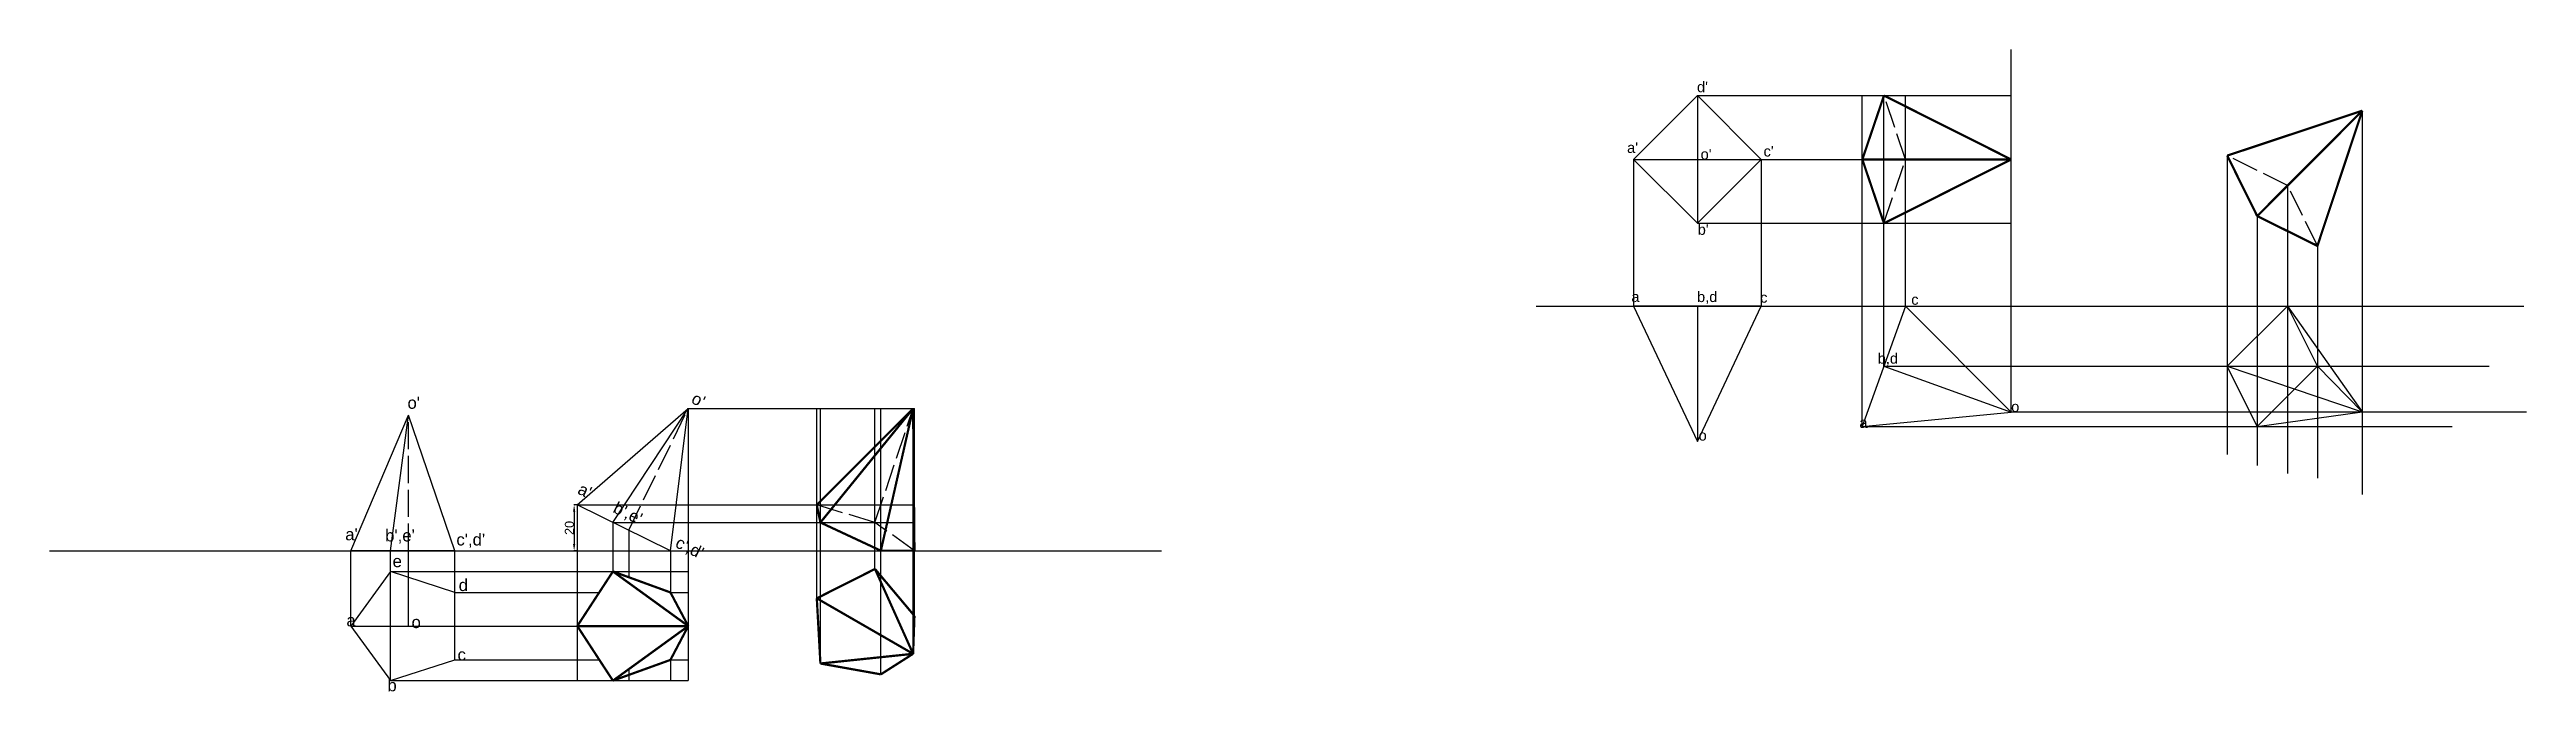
# Model space of a CAD drawing. Header units: millimetres. Extents: x 105 to 9929, y -38 to 412.
# Drawn here: x 7608 to 8707, y 128 to 412 of the extents above; entities that cross this region are included whole.
import ezdxf

# ---------------------------------------------------------------- set-up
doc = ezdxf.new("R2010")
doc.units = ezdxf.units.MM
doc.header["$MEASUREMENT"] = 0
doc.header["$PDMODE"] = 35
doc.linetypes.add('ACAD_ISO02W100', pattern=[15, 12, -3])
doc.styles.get("Standard").update_dxf_attribs({"font": 'arial.ttf'})
doc.dimstyles.get("Standard").update_dxf_attribs({"dimtxt": 4, "dimasz": 3, "dimexe": 0.18, "dimexo": 0.0625, "dimgap": 0.09, "dimtad": 1, "dimdec": 0, "dimzin": 0, "dimdsep": 46, "dimtxsty": 'Standard', "dimcen": 0.09, "dimclrd": 6, "dimclre": 4, "dimadec": 0, "dimazin": 0, "dimtfac": 1, "dimtdec": 0, "dimtofl": 0, "dimtmove": 0, "dimatfit": 3, "dimfxl": 1, "dimtolj": 1, "dimtzin": 0, "dimarcsym": 1})

msp = doc.modelspace()

# ---------------------------------------------------------------- texts
for s, height, p in [("d'", 4.65, (8339, 393.4)), ("a'", 4.65, (8308, 366.5)), ("o'", 4.65, (8340.6, 363.6)), ("c'", 4.65, (8368.5, 364.9)), ("b'", 4.65, (8339.3, 330.2)), ('a', 4.65, (8309.9, 300.4)), ('b,d', 4.65, (8339, 300.4)), ('c', 4.65, (8367, 300.1)), ('c', 4.65, (8434, 299.2)), ('b,d', 4.65, (8419.1, 273.1)), ("o'", 5.31, (7767.2, 253.1)), ('o', 4.65, (8478.3, 251.7)), ('o', 4.65, (8339.7, 239)), ('a', 4.65, (8411, 244.6)), ("a'", 5.31, (7739.6, 194.8)), ("b',e'", 5.31, (7757.3, 194.3)), ("c',d'", 5.31, (7788.9, 192.5)), ('e', 5.31, (7760.6, 182.9)), ('d', 5.31, (7789.9, 172.3)), ('a', 5.31, (7740.1, 156.7)), ('o', 5.31, (7769, 155.9)), ('c', 5.31, (7789.4, 141.5)), ('b', 5.31, (7758.3, 127.9))]:
    msp.add_text(s, height=height).set_placement(p)
for s, p in [("o'", (7892.6, 255.9)), ("a'", (7842.2, 215.7)), ("b',e'", (7857.9, 207.4)), ("c',d'", (7885.5, 192))]:
    msp.add_text(s, height=5.31, rotation=333.9409).set_placement(p)

# ---------------------------------------------------------------- blocks, each defined once
blk = doc.blocks.new('*D20')
at = {"color": 4, "lineweight": -2, "transparency": 16777216}
for p, q in [((7842.4, 210.5), (7840.9, 210.5)), ((7842.4, 190.2), (7840.9, 190.2))]:
    blk.add_line(p, q, dxfattribs=at)
at = {"color": 6, "lineweight": -2, "transparency": 16777216}
blk.add_line((7841.1, 207.5), (7841.1, 193.2), dxfattribs=at)
at = {"color": 6, "transparency": 16777216}
for points in [[(7840.6, 207.5), (7841.6, 207.5), (7841.1, 210.5)], [(7840.6, 193.2), (7841.6, 193.2), (7841.1, 190.2)]]:
    blk.add_solid(points, dxfattribs=at)
at = {"layer": 'Defpoints', "color": 0, "transparency": 16777216}
for p in [(7842.5, 210.5), (7841.1, 190.2), (7842.5, 190.2)]:
    blk.add_point(p, dxfattribs=at)
at = {"color": 0, "transparency": 16777216, "insert": (7839, 200.3), "char_height": 4, "attachment_point": 5, "rotation": 90}
blk.add_mtext('\\A1;20', dxfattribs=at)

# ---------------------------------------------------------------- dimensions: what is measured, and where the dimension line sits
dim = msp.add_linear_dim(base=(7841.1, 190.2), p1=(7842.5, 210.5), p2=(7842.5, 190.2), angle=90, dimstyle='Standard')
dim.commit()
dim.dimension.update_dxf_attribs({"geometry": '*D20', "text_midpoint": (7839, 200.3)})

# ---------------------------------------------------------------- linework, layer by layer
for p, q in [((8478.3, 251.6), (8478.3, 412.3)), ((8339.2, 391.9), (8310.9, 363.6)), ((8367.5, 363.6), (8339.2, 391.9)), ((8339.2, 391.9), (8339.2, 335.3)), ((8339.2, 391.9), (8478.3, 391.9)), ((8421.9, 272), (8421.9, 391.9)), ((8431.5, 298.6), (8431.5, 391.9)), ((8634, 385.2), (8634, 215.1)), ((8310.9, 363.6), (8339.2, 335.3)), ((8310.9, 363.6), (8367.5, 363.6)), ((8310.9, 363.6), (8310.9, 298.6)), ((8310.9, 363.6), (8478.3, 363.6)), ((8339.2, 335.3), (8367.5, 363.6)), ((8367.5, 363.6), (8367.5, 298.6)), ((8574.1, 365.3), (8574.1, 232.8)), ((8600.9, 352.1), (8600.9, 224.4)), ((8339.2, 335.3), (8478.3, 335.3)), ((8587.4, 338.5), (8587.4, 227.9)), ((8614.1, 325.3), (8614.1, 222.3)), ((8267.7, 298.6), (8705.6, 298.6)), ((8310.9, 298.6), (8339.2, 238.6)), ((8367.5, 298.6), (8310.9, 298.6)), ((8339.2, 298.6), (8339.2, 238.6)), ((8339.2, 238.6), (8367.5, 298.6)), ((8431.5, 298.6), (8412.3, 245.3)), ((8478.3, 251.6), (8431.5, 298.6)), ((8600.9, 298.6), (8574.1, 272)), ((8614.1, 272), (8600.9, 298.6)), ((8600.9, 298.6), (8634, 251.7)), ((8421.9, 272), (8478.3, 251.6)), ((8421.9, 272), (8690.3, 272)), ((8587.4, 245.3), (8574.1, 272)), ((8574.1, 272), (8634, 251.7)), ((8587.4, 245.3), (8614.1, 272)), ((8614.1, 272), (8634, 251.7)), ((7842.5, 210.5), (7891.7, 253.2)), ((7858.3, 202.7), (7891.7, 253.2)), ((7883.8, 190.2), (7891.7, 253.2)), ((7891.7, 253.2), (7891.7, 132.6)), ((7891.7, 253.2), (7992, 253.2)), ((7948.7, 169.1), (7948.7, 253.2)), ((7950.3, 140.2), (7950.3, 253.2)), ((7974.5, 182.1), (7974.5, 253.2)), ((7977.1, 135.4), (7977.1, 253.2)), ((7991.4, 144.5), (7991.4, 253.2)), ((7992, 161.3), (7992, 253.2)), ((7742.1, 190.2), (7767.6, 250.2)), ((7759.7, 190.2), (7767.6, 250.2)), ((7788.2, 190.2), (7767.6, 250.2)), ((8412.3, 245.3), (8478.3, 251.6)), ((8412.3, 245.3), (8673.9, 245.3)), ((8478.3, 251.7), (8706.8, 251.7)), ((8587.4, 245.3), (8634, 251.7)), ((8587.4, 245.3), (8634, 245.3)), ((7883.8, 190.2), (7842.5, 210.5)), ((7842.5, 210.5), (7842.5, 132.6)), ((7842.5, 210.5), (7992, 210.5)), ((7858.3, 202.7), (7858.3, 181)), ((7858.3, 202.7), (7992, 202.7)), ((7865.3, 199.3), (7865.3, 178.4)), ((7608.5, 190.2), (8101.5, 190.2)), ((7742.1, 156.8), (7742.1, 190.2)), ((7788.2, 190.2), (7742.1, 190.2)), ((7759.7, 132.6), (7759.7, 190.2)), ((7767.6, 156.8), (7767.6, 190.2)), ((7788.2, 171.7), (7788.2, 190.2)), ((7883.8, 190.2), (7883.8, 171.7)), ((7992, 190.2), (7992, 190.2)), ((7759.7, 181), (7891.7, 181)), ((7788.2, 171.7), (7852.2, 171.7)), ((7883.8, 171.7), (7891.7, 171.7)), ((7742.1, 156.8), (7891.7, 156.8)), ((7759.7, 132.6), (7891.7, 132.6)), ((7788.2, 141.8), (7852.2, 141.8)), ((7865.3, 137.7), (7865.3, 132.6)), ((7883.8, 141.8), (7891.7, 141.8)), ((7883.8, 141.8), (7883.8, 132.6))]:
    msp.add_line(p, q)
at = {"linetype": 'ACAD_ISO02W100'}
for p, q in [((8431.5, 363.6), (8421.9, 391.9)), ((8421.9, 335.3), (8431.5, 363.6)), ((8600.9, 352.1), (8574.1, 365.3)), ((8614.1, 325.3), (8600.9, 352.1)), ((7865.3, 199.3), (7891.7, 253.2)), ((7974.5, 202.7), (7991.4, 253.2)), ((7767.6, 190.2), (7767.6, 250.2)), ((7974.5, 202.7), (7948.7, 210.5)), ((7992, 190.2), (7974.5, 202.7))]:
    msp.add_line(p, q, dxfattribs=at)
at = {"const_width": 1}
for points in [[(8421.9, 391.9), (8412.3, 363.6)], [(8421.9, 391.9), (8478.3, 363.6)], [(8574.1, 365.3), (8634, 385.2)], [(8587.4, 338.5), (8634, 385.2)], [(8614.1, 325.3), (8634, 385.2)], [(8412.3, 363.6), (8421.9, 335.3)], [(8412.3, 363.6), (8478.3, 363.6)], [(8421.9, 335.3), (8478.3, 363.6)], [(8574.1, 365.3), (8587.4, 338.5)], [(8587.4, 338.5), (8614.1, 325.3)], [(7948.7, 210.5), (7991.4, 253.2)], [(7950.3, 202.7), (7991.4, 253.2)], [(7977.1, 190.2), (7991.4, 253.2)], [(7992, 190.2), (7991.4, 253.2)], [(7948.7, 210.5), (7950.3, 202.7)], [(7950.3, 202.7), (7977.1, 190.2)], [(7977.1, 190.2), (7992, 190.2)], [(7858.3, 181), (7842.5, 156.8)], [(7883.8, 171.7), (7858.3, 181)], [(7858.3, 181), (7891.7, 156.8)], [(7974.5, 182.1), (7948.7, 169.1)], [(7992, 161.3), (7974.5, 182.1)], [(7974.5, 182.1), (7991.4, 144.5)], [(7883.8, 171.7), (7891.7, 156.8)], [(7948.7, 169.1), (7950.3, 140.2)], [(7948.7, 169.1), (7991.4, 144.5)], [(7842.5, 156.8), (7858.3, 132.6)], [(7842.5, 156.8), (7891.7, 156.8)], [(7858.3, 132.6), (7891.7, 156.8)], [(7883.8, 141.8), (7891.7, 156.8)], [(7992, 161.3), (7991.4, 144.5)], [(7950.3, 140.2), (7991.4, 144.5)], [(7977.1, 135.4), (7991.4, 144.5)], [(7858.3, 132.6), (7883.8, 141.8)], [(7950.3, 140.2), (7977.1, 135.4)]]:
    msp.add_lwpolyline(points, dxfattribs=at)
msp.add_lwpolyline([(8412.3, 245.3), (8412.3, 391.9)])
msp.add_lwpolyline([(7788.2, 141.8), (7788.2, 171.7), (7759.7, 181), (7742.1, 156.8), (7759.7, 132.6)], close=True)

msp.set_redraw_order([(e.dxf.handle, doc.entitydb.next_handle()) for e in msp.query("TEXT MTEXT ATTDEF DIMENSION ARC_DIMENSION")])  # texts and dimensions are drawn at this point

doc.saveas('drawing.dxf')
